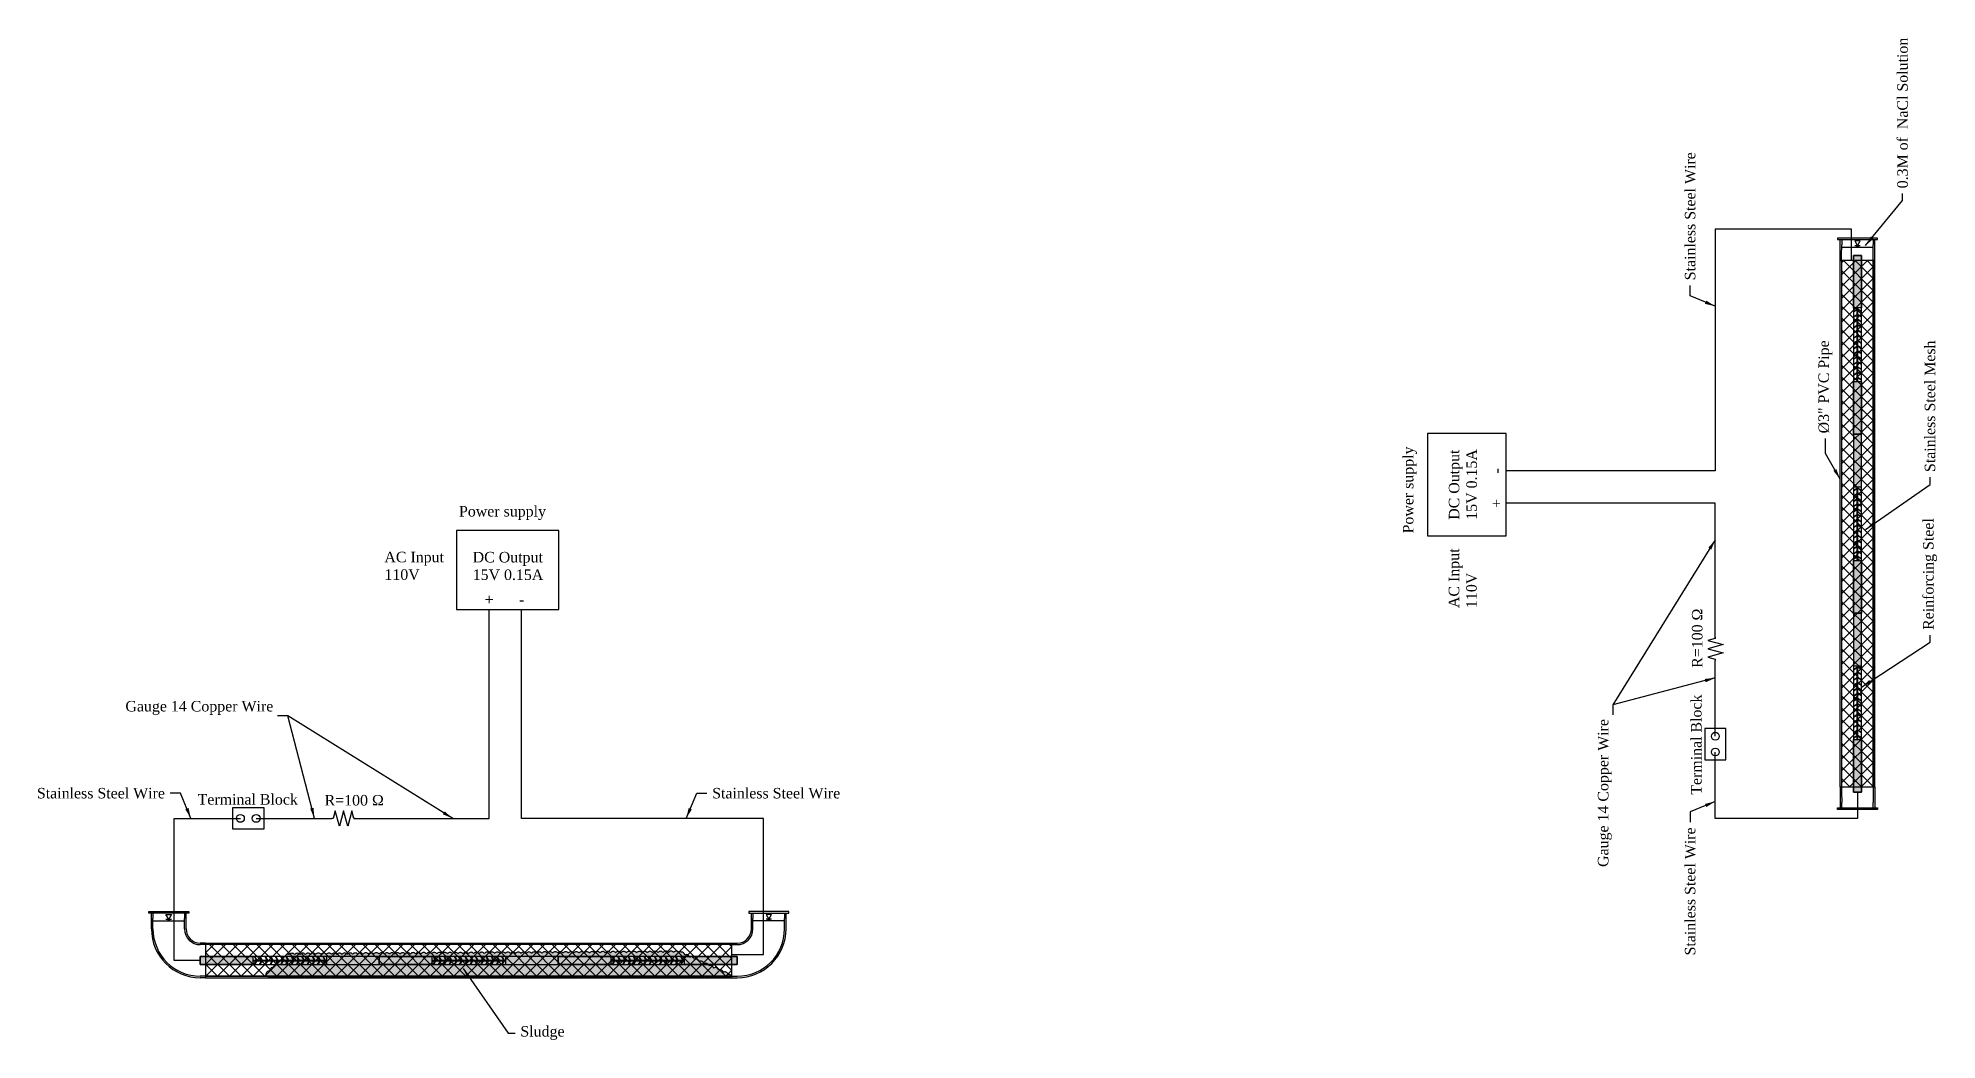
# Model space of a CAD drawing. Header units: metres. Extents: x -35 to 1129, y -141 to 51.
# Drawn here: x 948.3 to 1128.7, y -44.2 to 51 of the extents above; entities that cross this region are included whole.
import ezdxf

# ---------------------------------------------------------------- set-up
doc = ezdxf.new("R2010")
doc.units = ezdxf.units.M
for name, color, linetype in [('L01', 1, 'Continuous'), ('L02', 2, 'Continuous'), ('L03', 3, 'Continuous'), ('L04', 4, 'Continuous'), ('L05', 5, 'Continuous'), ('L252', 252, 'Continuous')]:
    doc.layers.add(name, color=color, linetype=linetype)
doc.styles.add('TNR', font='times.ttf')
doc.linetypes.add('ZIGZAG', pattern='A,0.00254,-5.08,[131,ltypeshp.shx,S=5.08,R=0,X=-5.08,Y=0],-10.16,[131,ltypeshp.shx,S=5.08,R=180,X=5.08,Y=0],-5.08', length=20.32254)
doc.dimstyles.new('Annnotation_01', dxfattribs={"dimtxt": 1, "dimasz": 1, "dimexe": 0.25, "dimexo": 0.25, "dimgap": 0.5, "dimtad": 0, "dimtih": 1, "dimtoh": 1, "dimdec": 4, "dimzin": 0, "dimdsep": 46, "dimtxsty": 'TNR', "dimcen": 0.25, "dimadec": 0, "dimazin": 0, "dimtfac": 1, "dimtdec": 4, "dimtofl": 0, "dimtmove": 0, "dimatfit": 3, "dimfxl": 1, "dimtolj": 1, "dimtzin": 0, "dimarcsym": 0})
doc.dimstyles.new('Annnotation_02', dxfattribs={"dimtxt": 0.25, "dimasz": 0.25, "dimexe": 0.0625, "dimexo": 0.0625, "dimgap": 0.125, "dimtad": 0, "dimtih": 1, "dimtoh": 1, "dimdec": 4, "dimzin": 0, "dimdsep": 46, "dimtxsty": 'TNR', "dimcen": 0.0625, "dimclrd": 1, "dimclre": 1, "dimclrt": 3, "dimazin": 0, "dimtfac": 1, "dimtdec": 4, "dimtofl": 0, "dimtmove": 0, "dimatfit": 3, "dimfxl": 1, "dimtfillclr": 1, "dimtolj": 1, "dimtzin": 0, "dimarcsym": 0})

msp = doc.modelspace()

# ---------------------------------------------------------------- texts
at = {"color": 3, "char_height": 1, "rotation": 90, "style": 'TNR'}
for s, insert, attachment_point in [('0.3M of  NaCl Solution', (1125.43502, 36.68806), 4), ('Stainless Steel Wire', (1105.25397, 27.94835), 4), ('%%C3" PVC Pipe', (1118.09987, 13.39959), 4), ('Stainless Steel Mesh', (1128.03502, 9.72615), 4), ('Reinforcing Steel', (1128.03502, -5.27385), 4), ('Gauge 14 Copper Wire', (1097.14434, -27.79606), 4), ('Stainless Steel Wire', (1105.25397, -24.04098), 6)]:
    msp.add_mtext(s, dxfattribs=dict(at, insert=insert, attachment_point=attachment_point))
at = {"color": 3, "char_height": 1, "style": 'TNR'}
for s, insert, attachment_point in [('Gauge 14 Copper Wire', (956.59296, -12.68818), 4), ('Stainless Steel Wire', (960.34804, -20.79781), 6), ('Stainless Steel Wire', (1012.33736, -20.79781), 4), ('Sludge', (994.11517, -43.57886), 4)]:
    msp.add_mtext(s, dxfattribs=dict(at, insert=insert, attachment_point=attachment_point))
at = {"layer": 'L03', "char_height": 1, "rotation": 90, "style": 'TNR'}
for s, width, insert, attachment_point in [('Power supply', 9.6176402, (1077.95519, 3.8944), 1), ('DC Output\\P15V 0.15A', 6.8035153, (1082.31704, 5.19171), 1), ('-', 0.4381922, (1086.84389, 9.83868), 5), ('+', 0.4381922, (1086.84389, 6.76162), 5), ('AC Input\\P110V', 6.5576949, (1082.30548, -3.19532), 1), ('R=100 Ω', 8.2879338, (1105.41474, -8.87682), 1), ('Terminal Block', 9.952912, (1105.33042, -20.93791), 1)]:
    msp.add_mtext_dynamic_manual_height_columns(s, width=width, gutter_width=1, heights=[0], dxfattribs=dict(at, insert=insert, attachment_point=attachment_point))
at = {"layer": 'L03', "char_height": 1, "style": 'TNR'}
for s, width, insert, attachment_point in [('Power supply', 9.6176402, (988.28342, 6.50097), 1), ('AC Input\\P110V', 6.5576949, (981.1937, 2.15069), 1), ('DC Output\\P15V 0.15A', 6.8035153, (989.58073, 2.13913), 1), ('+', 0.4381922, (991.15064, -2.38772), 5), ('-', 0.4381922, (994.22769, -2.38772), 5), ('Terminal Block', 9.952912, (963.45111, -20.87425), 1), ('R=100 Ω', 8.2879338, (975.51219, -20.95858), 1)]:
    msp.add_mtext_dynamic_manual_height_columns(s, width=width, gutter_width=1, heights=[0], dxfattribs=dict(at, insert=insert, attachment_point=attachment_point))

# ---------------------------------------------------------------- hatches: boundary and pattern name
at = {"layer": 'L01'}
h = msp.add_hatch(dxfattribs=at)
h.set_pattern_fill('ANSI37', color=256, scale=0.25, angle=180)
h.set_pattern_definition([(225, (1082.7891, -15.1103), (0.561266, -0.561266), []), (315, (1082.7891, -15.1103), (0.561266, 0.561266), [])])
h.paths.add_polyline_path([(1122.63825, 29.81792), (1119.63825, 29.81792), (1119.63825, -20.18208), (1122.63825, -20.18208)])
h = msp.add_hatch(dxfattribs=at)
h.set_pattern_fill('ANSI37', color=256, scale=0.25, angle=90)
h.set_pattern_definition([(135, (969.2787, 1.6671), (-0.561266, -0.561266), []), (225, (969.2787, 1.6671), (0.561266, -0.561266), [])])
h.paths.add_polyline_path([(1014.20694, -38.18208), (1014.20694, -35.18208), (964.20694, -35.18208), (964.20694, -38.18208)])
at = {"layer": 'L05'}
h = msp.add_hatch(color=251, dxfattribs=at)
h.dxf.hatch_style = 1
h.paths.add_polyline_path([(1121.51325, 30.31792), (1120.76325, 30.31792), (1120.76325, 25.31792), (1121.51325, 25.31792)])
h = msp.add_hatch(color=251, dxfattribs=at)
h.dxf.hatch_style = 1
h.paths.add_polyline_path([(1121.51325, 18.31792), (1120.76325, 18.31792), (1120.76325, 13.31792), (1121.51325, 13.31792)])
h = msp.add_hatch(color=251, dxfattribs=at)
h.dxf.hatch_style = 1
h.paths.add_polyline_path([(1121.51325, 13.31792), (1120.76325, 13.31792), (1120.76325, 8.31792), (1121.51325, 8.31792)])
h = msp.add_hatch(color=251, dxfattribs=at)
h.dxf.hatch_style = 1
h.paths.add_polyline_path([(1121.51325, 1.31792), (1120.76325, 1.31792), (1120.76325, -3.68208), (1121.51325, -3.68208)])
h = msp.add_hatch(color=251, dxfattribs=at)
h.dxf.hatch_style = 1
h.paths.add_polyline_path([(1121.51325, -3.68208), (1120.76325, -3.68208), (1120.76325, -8.68208), (1121.51325, -8.68208)])
h = msp.add_hatch(color=251, dxfattribs=at)
h.dxf.hatch_style = 1
h.paths.add_polyline_path([(1121.51325, -15.68208), (1120.76325, -15.68208), (1120.76325, -20.68208), (1121.51325, -20.68208)])
h = msp.add_hatch(color=251, dxfattribs=at)
h.dxf.hatch_style = 1
h.paths.add_polyline_path([(968.70694, -37.05708), (968.70694, -36.30708), (963.70694, -36.30708), (963.70694, -37.05708)])
h = msp.add_hatch(color=251, dxfattribs=at)
h.dxf.hatch_style = 1
h.paths.add_polyline_path([(980.70694, -37.05708), (980.70694, -36.30708), (975.70694, -36.30708), (975.70694, -37.05708)])
h = msp.add_hatch(color=251, dxfattribs=at)
h.dxf.hatch_style = 1
h.paths.add_polyline_path([(985.70694, -37.05708), (985.70694, -36.30708), (980.70694, -36.30708), (980.70694, -37.05708)])
h = msp.add_hatch(color=251, dxfattribs=at)
h.dxf.hatch_style = 1
h.paths.add_polyline_path([(997.70694, -37.05708), (997.70694, -36.30708), (992.70694, -36.30708), (992.70694, -37.05708)])
h = msp.add_hatch(color=251, dxfattribs=at)
h.dxf.hatch_style = 1
h.paths.add_polyline_path([(1002.70694, -37.05708), (1002.70694, -36.30708), (997.70694, -36.30708), (997.70694, -37.05708)])
h = msp.add_hatch(color=251, dxfattribs=at)
h.dxf.hatch_style = 1
h.paths.add_polyline_path([(1014.70694, -37.05708), (1014.70694, -36.30708), (1009.70694, -36.30708), (1009.70694, -37.05708)])
at = {"layer": 'L252', "transparency": 33554526}
h = msp.add_hatch(color=256, dxfattribs=at)
h.dxf.hatch_style = 1
h.paths.add_polyline_path([(1010.64884, -36.58877, 0.52056705), (1010.1925, -36.38443, 0.52056705), (1009.73616, -36.18008, 0.52056705), (1009.17588, -35.92919, 0.52056705), (1008.67588, -35.93194, 0.52056705), (1008.17589, -35.93469, 0.52056705), (1007.6759, -35.93745, 0.52056705), (1007.17591, -35.9402, 0.52056705), (1006.67591, -35.94295, 0.52056705), (1006.17592, -35.9457, 0.52056705), (1005.67593, -35.94846, 0.52056705), (1005.17594, -35.95121, 0.52056705), (1004.67594, -35.95396, 0.52056705), (1004.17595, -35.95672, 0.52056705), (1003.67596, -35.95947, 0.52056705), (1003.17597, -35.96222, 0.52056705), (1002.67597, -35.96498, 0.52056705), (1002.17598, -35.96773, 0.52056705), (1001.67599, -35.97048, 0.52056705), (1001.176, -35.97323, 0.52056705), (1000.67601, -35.97599, 0.52056705), (1000.17601, -35.97874, 0.52056705), (999.67602, -35.98149, 0.52056705), (999.17603, -35.98425, 0.52056705), (998.67604, -35.987, 0.52056705), (998.17604, -35.98975, 0.52056705), (997.67605, -35.9925, 0.52056705), (997.17606, -35.99526, 0.52056705), (996.67607, -35.99801, 0.52056705), (996.17607, -36.00076, 0.52056705), (995.67608, -36.00352, 0.52056705), (995.17609, -36.00627, 0.52056705), (994.6761, -36.00902, 0.52056705), (994.1761, -36.01178, 0.52056705), (993.67611, -36.01453, 0.52056705), (993.17612, -36.01728, 0.52056705), (992.67613, -36.02003, 0.52056705), (992.17613, -36.02279, 0.52056705), (991.67614, -36.02554, 0.52056705), (991.17615, -36.02829, 0.52056705), (990.67616, -36.03105, 0.52056705), (990.17616, -36.0338, 0.52056705), (989.67617, -36.03655, 0.52056705), (989.17618, -36.03931, 0.52056705), (988.67619, -36.04206, 0.52056705), (988.17619, -36.04481, 0.52056705), (987.6762, -36.04756, 0.52056705), (987.17621, -36.05032, 0.52056705), (986.67622, -36.05307, 0.52056705), (986.17622, -36.05582, 0.52056705), (985.67623, -36.05858, 0.52056705), (985.17624, -36.06133, 0.52056705), (984.67625, -36.06408, 0.52056705), (984.17626, -36.06684, 0.52056705), (983.67626, -36.06959, 0.52056705), (983.17627, -36.07234, 0.52056705), (982.67628, -36.07509, 0.52056705), (982.17629, -36.07785, 0.52056705), (981.67629, -36.0806, 0.52056705), (981.1763, -36.08335, 0.52056705), (980.67631, -36.08611, 0.52056705), (980.17632, -36.08886, 0.52056705), (979.67632, -36.09161, 0.52056705), (979.17633, -36.09436, 0.52056705), (978.67634, -36.09712, 0.52056705), (978.17635, -36.09987, 0.52056705), (977.67635, -36.10262, 0.52056705), (977.17636, -36.10538, 0.52056705), (976.67637, -36.10813, 0.52056705), (976.17638, -36.11088, 0.52056705), (975.67638, -36.11364, 0.52056705), (975.17639, -36.11639, 0.52056705), (974.6764, -36.11914, 0.52056705), (974.17641, -36.12189, 0.52056705), (973.67641, -36.12465, 0.52056705), (973.17642, -36.1274, 0.52056705), (972.67643, -36.13015, 0.52056705), (972.17644, -36.13291, 0.52056705), (971.75376, -36.32796, 0.52056705), (971.39103, -36.67209, 0.52056705), (971.0283, -37.01622, 0.52056705), (970.66557, -37.36035, 0.52056705), (970.30284, -37.70448, 0.52056705), (969.9401, -38.04861, 0.52056705), (970.10549, -38.18208, 0.52056705), (970.60549, -38.18208, 0.52056705), (971.10549, -38.18208, 0.52056705), (971.60549, -38.18208, 0.52056705), (972.10549, -38.18208, 0.52056705), (972.60549, -38.18208, 0.52056705), (973.10549, -38.18208, 0.52056705), (973.60549, -38.18208, 0.52056705), (974.10549, -38.18208, 0.52056705), (974.60549, -38.18208, 0.52056705), (975.10549, -38.18208, 0.52056705), (975.60549, -38.18208, 0.52056705), (976.10549, -38.18208, 0.52056705), (976.60549, -38.18208, 0.52056705), (977.10549, -38.18208, 0.52056705), (977.60549, -38.18208, 0.52056705), (978.10549, -38.18208, 0.52056705), (978.60549, -38.18208, 0.52056705), (979.10549, -38.18208, 0.52056705), (979.60549, -38.18208, 0.52056705), (980.10549, -38.18208, 0.52056705), (980.60549, -38.18208, 0.52056705), (981.10549, -38.18208, 0.52056705), (981.60549, -38.18208, 0.52056705), (982.10549, -38.18208, 0.52056705), (982.60549, -38.18208, 0.52056705), (983.10549, -38.18208, 0.52056705), (983.60549, -38.18208, 0.52056705), (984.10549, -38.18208, 0.52056705), (984.60549, -38.18208, 0.52056705), (985.10549, -38.18208, 0.52056705), (985.60549, -38.18208, 0.52056705), (986.10549, -38.18208, 0.52056705), (986.60549, -38.18208, 0.52056705), (987.10549, -38.18208, 0.52056705), (987.60549, -38.18208, 0.52056705), (988.10549, -38.18208, 0.52056705), (988.60549, -38.18208, 0.52056705), (989.10549, -38.18208, 0.52056705), (989.60549, -38.18208, 0.52056705), (990.10549, -38.18208, 0.52056705), (990.60549, -38.18208, 0.52056705), (991.10549, -38.18208, 0.52056705), (991.60549, -38.18208, 0.52056705), (992.10549, -38.18208, 0.52056705), (992.60549, -38.18208, 0.52056705), (993.10549, -38.18208, 0.52056705), (993.60549, -38.18208, 0.52056705), (994.10549, -38.18208, 0.52056705), (994.60549, -38.18208, 0.52056705), (995.10549, -38.18208, 0.52056705), (995.60549, -38.18208, 0.52056705), (996.10549, -38.18208, 0.52056705), (996.60549, -38.18208, 0.52056705), (997.10549, -38.18208, 0.52056705), (997.60549, -38.18208, 0.52056705), (998.10549, -38.18208, 0.52056705), (998.60549, -38.18208, 0.52056705), (999.10549, -38.18208, 0.52056705), (999.60549, -38.18208, 0.52056705), (1000.10549, -38.18208, 0.52056705), (1000.60549, -38.18208, 0.52056705), (1001.10549, -38.18208, 0.52056705), (1001.60549, -38.18208, 0.52056705), (1002.10549, -38.18208, 0.52056705), (1002.60549, -38.18208, 0.52056705), (1003.10549, -38.18208, 0.52056705), (1003.60549, -38.18208, 0.52056705), (1004.10549, -38.18208, 0.52056705), (1004.60549, -38.18208, 0.52056705), (1005.10549, -38.18208, 0.52056705), (1005.60549, -38.18208, 0.52056705), (1006.10549, -38.18208, 0.52056705), (1006.60549, -38.18208, 0.52056705), (1007.10549, -38.18208, 0.52056705), (1007.60549, -38.18208, 0.52056705), (1008.10549, -38.18208, 0.52056705), (1008.60549, -38.18208, 0.52056705), (1009.10549, -38.18208, 0.52056705), (1009.60549, -38.18208, 0.52056705), (1010.10549, -38.18208, 0.52056705), (1010.60549, -38.18208, 0.52056705), (1011.10549, -38.18208, 0.52056705), (1011.60549, -38.18208, 0.52056705), (1012.10549, -38.18208, 0.52056705), (1012.60549, -38.18208, 0.52056705), (1013.10549, -38.18208, 0.52056705), (1013.60549, -38.18208, 0.52056705), (1014.10549, -38.18208, 0.52056705), (1013.84319, -38.0192, 0.52056705), (1013.38685, -37.81485, 0.52056705), (1012.93052, -37.6105, 0.52056705), (1012.47418, -37.40616, 0.52056705), (1012.01784, -37.20181, 0.52056705), (1011.56151, -36.99747, 0.52056705), (1011.10517, -36.79312, 0.52056705)])

# ---------------------------------------------------------------- linework, layer by layer
at = {"layer": 'L01'}
for p, q in [((1121.11325, 18.31792), (1121.11325, 25.31792)), ((1121.16325, 18.31792), (1121.16325, 25.31792)), ((1120.76325, 24.99292), (1121.11325, 25.19499)), ((1120.76325, 24.94292), (1121.11325, 25.14499)), ((1120.76325, 24.49292), (1121.11325, 24.69499)), ((1120.76325, 24.44292), (1121.11325, 24.64499)), ((1120.76325, 23.99292), (1121.11325, 24.19499)), ((1120.76325, 23.94292), (1121.11325, 24.14499)), ((1120.76325, 23.49292), (1121.11325, 23.69499)), ((1120.76325, 23.44292), (1121.11325, 23.64499)), ((1121.51325, 25.00542), (1121.16325, 25.20749)), ((1121.51325, 24.95542), (1121.16325, 25.15749)), ((1121.51325, 24.50542), (1121.16325, 24.70749)), ((1121.51325, 24.45542), (1121.16325, 24.65749)), ((1121.51325, 24.00542), (1121.16325, 24.20749)), ((1121.51325, 23.95542), (1121.16325, 24.15749)), ((1121.51325, 23.50542), (1121.16325, 23.70749)), ((1121.51325, 23.45542), (1121.16325, 23.65749)), ((1120.76325, 22.99292), (1121.11325, 23.19499)), ((1120.76325, 22.94292), (1121.11325, 23.14499)), ((1120.76325, 22.49292), (1121.11325, 22.69499)), ((1120.76325, 22.44292), (1121.11325, 22.64499)), ((1120.76325, 21.99292), (1121.11325, 22.19499)), ((1120.76325, 21.94292), (1121.11325, 22.14499)), ((1120.76325, 21.49292), (1121.11325, 21.69499)), ((1121.51325, 23.00542), (1121.16325, 23.20749)), ((1121.51325, 22.95542), (1121.16325, 23.15749)), ((1121.51325, 22.50542), (1121.16325, 22.70749)), ((1121.51325, 22.45542), (1121.16325, 22.65749)), ((1121.51325, 22.00542), (1121.16325, 22.20749)), ((1121.51325, 21.95542), (1121.16325, 22.15749)), ((1121.51325, 21.50542), (1121.16325, 21.70749)), ((1121.51325, 21.45542), (1121.16325, 21.65749)), ((1120.76325, 21.44292), (1121.11325, 21.64499)), ((1120.76325, 20.99292), (1121.11325, 21.19499)), ((1120.76325, 20.94292), (1121.11325, 21.14499)), ((1120.76325, 20.49292), (1121.11325, 20.69499)), ((1120.76325, 20.44292), (1121.11325, 20.64499)), ((1120.76325, 19.99292), (1121.11325, 20.19499)), ((1120.76325, 19.94292), (1121.11325, 20.14499)), ((1121.51325, 21.00542), (1121.16325, 21.20749)), ((1121.51325, 20.95542), (1121.16325, 21.15749)), ((1121.51325, 20.50542), (1121.16325, 20.70749)), ((1121.51325, 20.45542), (1121.16325, 20.65749)), ((1121.51325, 20.00542), (1121.16325, 20.20749)), ((1121.51325, 19.95542), (1121.16325, 20.15749)), ((1120.76325, 19.49292), (1121.11325, 19.69499)), ((1120.76325, 19.44292), (1121.11325, 19.64499)), ((1120.76325, 18.99292), (1121.11325, 19.19499)), ((1120.76325, 18.94292), (1121.11325, 19.14499)), ((1120.76325, 18.49292), (1121.11325, 18.69499)), ((1120.76325, 18.44292), (1121.11325, 18.64499)), ((1121.51325, 19.50542), (1121.16325, 19.70749)), ((1121.51325, 19.45542), (1121.16325, 19.65749)), ((1121.51325, 19.00542), (1121.16325, 19.20749)), ((1121.51325, 18.95542), (1121.16325, 19.15749)), ((1121.51325, 18.50542), (1121.16325, 18.70749)), ((1121.51325, 18.45542), (1121.16325, 18.65749)), ((1107.63825, 9.83868), (1087.78139, 9.83868)), ((1120.76325, 7.99292), (1121.11325, 8.19499)), ((1120.76325, 7.94292), (1121.11325, 8.14499)), ((1120.76325, 7.49292), (1121.11325, 7.69499)), ((1120.76325, 7.44292), (1121.11325, 7.64499)), ((1121.11325, 1.31792), (1121.11325, 8.31792)), ((1121.16325, 1.31792), (1121.16325, 8.31792)), ((1121.51325, 8.00542), (1121.16325, 8.20749)), ((1121.51325, 7.95542), (1121.16325, 8.15749)), ((1121.51325, 7.50542), (1121.16325, 7.70749)), ((1121.51325, 7.45542), (1121.16325, 7.65749)), ((1107.63825, 6.76162), (1087.78139, 6.76162)), ((1107.63825, -6.08181), (1107.63825, 6.76162)), ((1120.76325, 6.99292), (1121.11325, 7.19499)), ((1120.76325, 6.94292), (1121.11325, 7.14499)), ((1120.76325, 6.49292), (1121.11325, 6.69499)), ((1120.76325, 6.44292), (1121.11325, 6.64499)), ((1120.76325, 5.99292), (1121.11325, 6.19499)), ((1120.76325, 5.94292), (1121.11325, 6.14499)), ((1120.76325, 5.49292), (1121.11325, 5.69499)), ((1120.76325, 5.44292), (1121.11325, 5.64499)), ((1121.51325, 7.00542), (1121.16325, 7.20749)), ((1121.51325, 6.95542), (1121.16325, 7.15749)), ((1121.51325, 6.50542), (1121.16325, 6.70749)), ((1121.51325, 6.45542), (1121.16325, 6.65749)), ((1121.51325, 6.00542), (1121.16325, 6.20749)), ((1121.51325, 5.95542), (1121.16325, 6.15749)), ((1121.51325, 5.50542), (1121.16325, 5.70749)), ((1121.51325, 5.45542), (1121.16325, 5.65749)), ((1120.76325, 4.99292), (1121.11325, 5.19499)), ((1120.76325, 4.94292), (1121.11325, 5.14499)), ((1120.76325, 4.49292), (1121.11325, 4.69499)), ((1120.76325, 4.44292), (1121.11325, 4.64499)), ((1120.76325, 3.99292), (1121.11325, 4.19499)), ((1120.76325, 3.94292), (1121.11325, 4.14499)), ((1120.76325, 3.49292), (1121.11325, 3.69499)), ((1120.76325, 3.44292), (1121.11325, 3.64499)), ((1121.51325, 5.00542), (1121.16325, 5.20749)), ((1121.51325, 4.95542), (1121.16325, 5.15749)), ((1121.51325, 4.50542), (1121.16325, 4.70749)), ((1121.51325, 4.45542), (1121.16325, 4.65749)), ((1121.51325, 4.00542), (1121.16325, 4.20749)), ((1121.51325, 3.95542), (1121.16325, 4.15749)), ((1121.51325, 3.50542), (1121.16325, 3.70749)), ((1121.51325, 3.45542), (1121.16325, 3.65749)), ((1120.76325, 2.99292), (1121.11325, 3.19499)), ((1120.76325, 2.94292), (1121.11325, 3.14499)), ((1120.76325, 2.49292), (1121.11325, 2.69499)), ((1120.76325, 2.44292), (1121.11325, 2.64499)), ((1120.76325, 1.99292), (1121.11325, 2.19499)), ((1120.76325, 1.94292), (1121.11325, 2.14499)), ((1121.51325, 3.00542), (1121.16325, 3.20749)), ((1121.51325, 2.95542), (1121.16325, 3.15749)), ((1121.51325, 2.50542), (1121.16325, 2.70749)), ((1121.51325, 2.45542), (1121.16325, 2.65749)), ((1121.51325, 2.00542), (1121.16325, 2.20749)), ((1121.51325, 1.95542), (1121.16325, 2.15749)), ((1120.76325, 1.49292), (1121.11325, 1.69499)), ((1120.76325, 1.44292), (1121.11325, 1.64499)), ((1121.51325, 1.50542), (1121.16325, 1.70749)), ((1121.51325, 1.45542), (1121.16325, 1.65749)), ((991.15064, -23.18208), (991.15064, -3.32522)), ((994.22769, -23.18208), (994.22769, -3.32522)), ((1107.63825, -15.37717), (1107.63825, -8.17535)), ((1120.76325, -9.00708), (1121.11325, -8.80501)), ((1120.76325, -9.05708), (1121.11325, -8.85501)), ((1121.11325, -15.68208), (1121.11325, -8.68208)), ((1121.16325, -15.68208), (1121.16325, -8.68208)), ((1121.51325, -8.99458), (1121.16325, -8.79251)), ((1121.51325, -9.04458), (1121.16325, -8.84251)), ((1120.76325, -9.50708), (1121.11325, -9.30501)), ((1120.76325, -9.55708), (1121.11325, -9.35501)), ((1120.76325, -10.00708), (1121.11325, -9.80501)), ((1120.76325, -10.05708), (1121.11325, -9.85501)), ((1120.76325, -10.50708), (1121.11325, -10.30501)), ((1120.76325, -10.55708), (1121.11325, -10.35501)), ((1120.76325, -11.00708), (1121.11325, -10.80501)), ((1121.51325, -9.49458), (1121.16325, -9.29251)), ((1121.51325, -9.54458), (1121.16325, -9.34251)), ((1121.51325, -9.99458), (1121.16325, -9.79251)), ((1121.51325, -10.04458), (1121.16325, -9.84251)), ((1121.51325, -10.49458), (1121.16325, -10.29251)), ((1121.51325, -10.54458), (1121.16325, -10.34251)), ((1121.51325, -10.99458), (1121.16325, -10.79251)), ((1120.76325, -11.05708), (1121.11325, -10.85501)), ((1120.76325, -11.50708), (1121.11325, -11.30501)), ((1120.76325, -11.55708), (1121.11325, -11.35501)), ((1120.76325, -12.00708), (1121.11325, -11.80501)), ((1120.76325, -12.05708), (1121.11325, -11.85501)), ((1120.76325, -12.50708), (1121.11325, -12.30501)), ((1120.76325, -12.55708), (1121.11325, -12.35501)), ((1121.51325, -11.04458), (1121.16325, -10.84251)), ((1121.51325, -11.49458), (1121.16325, -11.29251)), ((1121.51325, -11.54458), (1121.16325, -11.34251)), ((1121.51325, -11.99458), (1121.16325, -11.79251)), ((1121.51325, -12.04458), (1121.16325, -11.84251)), ((1121.51325, -12.49458), (1121.16325, -12.29251)), ((1121.51325, -12.54458), (1121.16325, -12.34251)), ((1120.76325, -13.00708), (1121.11325, -12.80501)), ((1120.76325, -13.05708), (1121.11325, -12.85501)), ((1120.76325, -13.50708), (1121.11325, -13.30501)), ((1120.76325, -13.55708), (1121.11325, -13.35501)), ((1120.76325, -14.00708), (1121.11325, -13.80501)), ((1120.76325, -14.05708), (1121.11325, -13.85501)), ((1120.76325, -14.50708), (1121.11325, -14.30501)), ((1120.76325, -14.55708), (1121.11325, -14.35501)), ((1121.51325, -12.99458), (1121.16325, -12.79251)), ((1121.51325, -13.04458), (1121.16325, -12.84251)), ((1121.51325, -13.49458), (1121.16325, -13.29251)), ((1121.51325, -13.54458), (1121.16325, -13.34251)), ((1121.51325, -13.99458), (1121.16325, -13.79251)), ((1121.51325, -14.04458), (1121.16325, -13.84251)), ((1121.51325, -14.49458), (1121.16325, -14.29251)), ((1121.51325, -14.54458), (1121.16325, -14.34251)), ((1120.76325, -15.00708), (1121.11325, -14.80501)), ((1120.76325, -15.05708), (1121.11325, -14.85501)), ((1120.76325, -15.50708), (1121.11325, -15.30501)), ((1120.76325, -15.55708), (1121.11325, -15.35501)), ((1121.51325, -14.99458), (1121.16325, -14.79251)), ((1121.51325, -15.04458), (1121.16325, -14.84251)), ((1121.51325, -15.49458), (1121.16325, -15.29251)), ((1121.51325, -15.54458), (1121.16325, -15.34251)), ((1107.63825, -23.18208), (1107.63825, -16.87717)), ((1121.13825, -20.68208), (1121.13825, -23.18208)), ((961.20694, -36.68208), (961.20694, -23.18208)), ((961.20694, -23.18208), (967.51185, -23.18208)), ((969.01185, -23.18208), (976.21367, -23.18208)), ((978.3072, -23.18208), (991.15064, -23.18208)), ((1121.13825, -23.18208), (1107.63825, -23.18208)), ((963.70694, -36.68208), (961.20694, -36.68208)), ((968.70694, -36.65708), (975.70694, -36.65708)), ((968.70694, -36.70708), (975.70694, -36.70708)), ((968.83194, -36.30708), (969.03401, -36.65708)), ((968.84444, -37.05708), (969.04651, -36.70708)), ((968.88194, -36.30708), (969.08401, -36.65708)), ((968.89444, -37.05708), (969.09651, -36.70708)), ((969.33194, -36.30708), (969.53401, -36.65708)), ((969.34444, -37.05708), (969.54651, -36.70708)), ((969.38194, -36.30708), (969.58401, -36.65708)), ((969.39444, -37.05708), (969.59651, -36.70708)), ((969.83194, -36.30708), (970.03401, -36.65708)), ((969.84444, -37.05708), (970.04651, -36.70708)), ((969.88194, -36.30708), (970.08401, -36.65708)), ((969.89444, -37.05708), (970.09651, -36.70708)), ((970.33194, -36.30708), (970.53401, -36.65708)), ((970.34444, -37.05708), (970.54651, -36.70708)), ((970.38194, -36.30708), (970.58401, -36.65708)), ((970.39444, -37.05708), (970.59651, -36.70708)), ((970.83194, -36.30708), (971.03401, -36.65708)), ((970.84444, -37.05708), (971.04651, -36.70708)), ((970.88194, -36.30708), (971.08401, -36.65708)), ((970.89444, -37.05708), (971.09651, -36.70708)), ((971.33194, -36.30708), (971.53401, -36.65708)), ((971.34444, -37.05708), (971.54651, -36.70708)), ((971.38194, -36.30708), (971.58401, -36.65708)), ((971.39444, -37.05708), (971.59651, -36.70708)), ((971.83194, -36.30708), (972.03401, -36.65708)), ((971.84444, -37.05708), (972.04651, -36.70708)), ((971.88194, -36.30708), (972.08401, -36.65708)), ((971.89444, -37.05708), (972.09651, -36.70708)), ((972.33194, -36.30708), (972.53401, -36.65708)), ((972.34444, -37.05708), (972.54651, -36.70708)), ((972.38194, -36.30708), (972.58401, -36.65708)), ((972.39444, -37.05708), (972.59651, -36.70708)), ((972.83194, -36.30708), (973.03401, -36.65708)), ((972.84444, -37.05708), (973.04651, -36.70708)), ((972.88194, -36.30708), (973.08401, -36.65708)), ((972.89444, -37.05708), (973.09651, -36.70708)), ((973.33194, -36.30708), (973.53401, -36.65708)), ((973.34444, -37.05708), (973.54651, -36.70708)), ((973.38194, -36.30708), (973.58401, -36.65708)), ((973.39444, -37.05708), (973.59651, -36.70708)), ((973.83194, -36.30708), (974.03401, -36.65708)), ((973.84444, -37.05708), (974.04651, -36.70708)), ((973.88194, -36.30708), (974.08401, -36.65708)), ((973.89444, -37.05708), (974.09651, -36.70708)), ((974.33194, -36.30708), (974.53401, -36.65708)), ((974.34444, -37.05708), (974.54651, -36.70708)), ((974.38194, -36.30708), (974.58401, -36.65708)), ((974.39444, -37.05708), (974.59651, -36.70708)), ((974.83194, -36.30708), (975.03401, -36.65708)), ((974.84444, -37.05708), (975.04651, -36.70708)), ((974.88194, -36.30708), (975.08401, -36.65708)), ((974.89444, -37.05708), (975.09651, -36.70708)), ((975.33194, -36.30708), (975.53401, -36.65708)), ((975.34444, -37.05708), (975.54651, -36.70708)), ((975.38194, -36.30708), (975.58401, -36.65708)), ((975.39444, -37.05708), (975.59651, -36.70708)), ((985.70694, -36.65708), (992.70694, -36.65708)), ((985.70694, -36.70708), (992.70694, -36.70708)), ((985.83194, -36.30708), (986.03401, -36.65708)), ((985.84444, -37.05708), (986.04651, -36.70708)), ((985.88194, -36.30708), (986.08401, -36.65708)), ((985.89444, -37.05708), (986.09651, -36.70708)), ((986.33194, -36.30708), (986.53401, -36.65708)), ((986.34444, -37.05708), (986.54651, -36.70708)), ((986.38194, -36.30708), (986.58401, -36.65708)), ((986.39444, -37.05708), (986.59651, -36.70708)), ((986.83194, -36.30708), (987.03401, -36.65708)), ((986.84444, -37.05708), (987.04651, -36.70708)), ((986.88194, -36.30708), (987.08401, -36.65708)), ((986.89444, -37.05708), (987.09651, -36.70708)), ((987.33194, -36.30708), (987.53401, -36.65708)), ((987.34444, -37.05708), (987.54651, -36.70708)), ((987.38194, -36.30708), (987.58401, -36.65708)), ((987.39444, -37.05708), (987.59651, -36.70708)), ((987.83194, -36.30708), (988.03401, -36.65708)), ((987.84444, -37.05708), (988.04651, -36.70708)), ((987.88194, -36.30708), (988.08401, -36.65708)), ((987.89444, -37.05708), (988.09651, -36.70708)), ((988.33194, -36.30708), (988.53401, -36.65708)), ((988.34444, -37.05708), (988.54651, -36.70708)), ((988.38194, -36.30708), (988.58401, -36.65708)), ((988.39444, -37.05708), (988.59651, -36.70708)), ((988.83194, -36.30708), (989.03401, -36.65708)), ((988.84444, -37.05708), (989.04651, -36.70708)), ((988.88194, -36.30708), (989.08401, -36.65708)), ((988.89444, -37.05708), (989.09651, -36.70708)), ((989.33194, -36.30708), (989.53401, -36.65708)), ((989.34444, -37.05708), (989.54651, -36.70708)), ((989.38194, -36.30708), (989.58401, -36.65708)), ((989.39444, -37.05708), (989.59651, -36.70708)), ((989.83194, -36.30708), (990.03401, -36.65708)), ((989.84444, -37.05708), (990.04651, -36.70708)), ((989.88194, -36.30708), (990.08401, -36.65708)), ((989.89444, -37.05708), (990.09651, -36.70708)), ((990.33194, -36.30708), (990.53401, -36.65708)), ((990.34444, -37.05708), (990.54651, -36.70708)), ((990.38194, -36.30708), (990.58401, -36.65708)), ((990.39444, -37.05708), (990.59651, -36.70708)), ((990.83194, -36.30708), (991.03401, -36.65708)), ((990.84444, -37.05708), (991.04651, -36.70708)), ((990.88194, -36.30708), (991.08401, -36.65708)), ((990.89444, -37.05708), (991.09651, -36.70708)), ((991.33194, -36.30708), (991.53401, -36.65708)), ((991.34444, -37.05708), (991.54651, -36.70708)), ((991.38194, -36.30708), (991.58401, -36.65708)), ((991.39444, -37.05708), (991.59651, -36.70708)), ((991.83194, -36.30708), (992.03401, -36.65708)), ((991.84444, -37.05708), (992.04651, -36.70708)), ((991.88194, -36.30708), (992.08401, -36.65708)), ((991.89444, -37.05708), (992.09651, -36.70708)), ((992.33194, -36.30708), (992.53401, -36.65708)), ((992.34444, -37.05708), (992.54651, -36.70708)), ((992.38194, -36.30708), (992.58401, -36.65708)), ((992.39444, -37.05708), (992.59651, -36.70708)), ((1002.70694, -36.65708), (1009.70694, -36.65708)), ((1002.70694, -36.70708), (1009.70694, -36.70708)), ((1002.83194, -36.30708), (1003.03401, -36.65708)), ((1002.84444, -37.05708), (1003.04651, -36.70708)), ((1002.88194, -36.30708), (1003.08401, -36.65708)), ((1002.89444, -37.05708), (1003.09651, -36.70708)), ((1003.33194, -36.30708), (1003.53401, -36.65708)), ((1003.34444, -37.05708), (1003.54651, -36.70708)), ((1003.38194, -36.30708), (1003.58401, -36.65708)), ((1003.39444, -37.05708), (1003.59651, -36.70708)), ((1003.83194, -36.30708), (1004.03401, -36.65708)), ((1003.84444, -37.05708), (1004.04651, -36.70708)), ((1003.88194, -36.30708), (1004.08401, -36.65708)), ((1003.89444, -37.05708), (1004.09651, -36.70708)), ((1004.33194, -36.30708), (1004.53401, -36.65708)), ((1004.34444, -37.05708), (1004.54651, -36.70708)), ((1004.38194, -36.30708), (1004.58401, -36.65708)), ((1004.39444, -37.05708), (1004.59651, -36.70708)), ((1004.83194, -36.30708), (1005.03401, -36.65708)), ((1004.84444, -37.05708), (1005.04651, -36.70708)), ((1004.88194, -36.30708), (1005.08401, -36.65708)), ((1004.89444, -37.05708), (1005.09651, -36.70708)), ((1005.33194, -36.30708), (1005.53401, -36.65708)), ((1005.34444, -37.05708), (1005.54651, -36.70708)), ((1005.38194, -36.30708), (1005.58401, -36.65708)), ((1005.39444, -37.05708), (1005.59651, -36.70708)), ((1005.83194, -36.30708), (1006.03401, -36.65708)), ((1005.84444, -37.05708), (1006.04651, -36.70708)), ((1005.88194, -36.30708), (1006.08401, -36.65708)), ((1005.89444, -37.05708), (1006.09651, -36.70708)), ((1006.33194, -36.30708), (1006.53401, -36.65708)), ((1006.34444, -37.05708), (1006.54651, -36.70708)), ((1006.38194, -36.30708), (1006.58401, -36.65708)), ((1006.39444, -37.05708), (1006.59651, -36.70708)), ((1006.83194, -36.30708), (1007.03401, -36.65708)), ((1006.84444, -37.05708), (1007.04651, -36.70708)), ((1006.88194, -36.30708), (1007.08401, -36.65708)), ((1006.89444, -37.05708), (1007.09651, -36.70708)), ((1007.33194, -36.30708), (1007.53401, -36.65708)), ((1007.34444, -37.05708), (1007.54651, -36.70708)), ((1007.38194, -36.30708), (1007.58401, -36.65708)), ((1007.39444, -37.05708), (1007.59651, -36.70708)), ((1007.83194, -36.30708), (1008.03401, -36.65708)), ((1007.84444, -37.05708), (1008.04651, -36.70708)), ((1007.88194, -36.30708), (1008.08401, -36.65708)), ((1007.89444, -37.05708), (1008.09651, -36.70708)), ((1008.33194, -36.30708), (1008.53401, -36.65708)), ((1008.34444, -37.05708), (1008.54651, -36.70708)), ((1008.38194, -36.30708), (1008.58401, -36.65708)), ((1008.39444, -37.05708), (1008.59651, -36.70708)), ((1008.83194, -36.30708), (1009.03401, -36.65708)), ((1008.84444, -37.05708), (1009.04651, -36.70708)), ((1008.88194, -36.30708), (1009.08401, -36.65708)), ((1008.89444, -37.05708), (1009.09651, -36.70708)), ((1009.33194, -36.30708), (1009.53401, -36.65708)), ((1009.34444, -37.05708), (1009.54651, -36.70708)), ((1009.38194, -36.30708), (1009.58401, -36.65708)), ((1009.39444, -37.05708), (1009.59651, -36.70708))]:
    msp.add_line(p, q, dxfattribs=at)
at = {"layer": 'L01', "flags": 128}
for points in [[(1120.57386, 29.81792), (1120.57386, 32.81792), (1107.63825, 32.81792), (1107.63825, 9.83868)], [(1014.20694, -36.1177), (1017.20694, -36.1177), (1017.20694, -23.18208), (994.22769, -23.18208)]]:
    msp.add_lwpolyline(points, dxfattribs=at)
at = {"layer": 'L01'}
for points in [[(1122.63825, 29.81792), (1119.63825, 29.81792), (1119.63825, -20.18208), (1122.63825, -20.18208)], [(1014.20694, -38.18208), (1014.20694, -35.18208), (964.20694, -35.18208), (964.20694, -38.18208)]]:
    msp.add_lwpolyline(points, close=True, dxfattribs=at)
at = {"layer": 'L02'}
for points in [[(1087.78139, 3.65117), (1087.78139, 13.37367), (1080.28139, 13.37367), (1080.28139, 3.65117)], [(988.04019, -3.32522), (997.76269, -3.32522), (997.76269, 4.17478), (988.04019, 4.17478)]]:
    msp.add_lwpolyline(points, close=True, dxfattribs=at)
at = {"layer": 'L03'}
for p, q in [((1119.49325, 30.31792), (1119.49325, 31.81792)), ((1119.63825, 30.31792), (1119.64426, 31.31792)), ((1122.63825, 30.31792), (1122.63825, 31.31792)), ((1122.78325, 30.31792), (1122.78325, 31.81792)), ((1119.49325, 29.81792), (1119.49325, 30.31792)), ((1119.63825, 29.81792), (1119.63825, 30.31792)), ((1122.63825, 29.81792), (1122.63825, 30.31792)), ((1122.78325, 29.81792), (1122.78325, 30.31792)), ((1119.49325, -20.18208), (1119.49325, -20.68208)), ((1119.49325, -20.18208), (1119.49325, -20.68208)), ((1119.49325, -20.68208), (1119.49325, -22.18208)), ((1119.63825, -20.18208), (1119.63825, -20.68208)), ((1119.63825, -20.18208), (1119.63825, -20.68208)), ((1119.63825, -20.68208), (1119.64426, -21.68208)), ((1122.63825, -20.18208), (1122.63825, -20.68208)), ((1122.63825, -20.18208), (1122.63825, -20.68208)), ((1122.63825, -20.68208), (1122.63825, -21.68208)), ((1122.78325, -20.18208), (1122.78325, -20.68208)), ((1122.78325, -20.18208), (1122.78325, -20.68208)), ((1122.78325, -20.68208), (1122.78325, -22.18208)), ((959.06194, -33.68208), (959.06194, -32.18208)), ((962.35194, -33.68208), (962.35194, -32.18208)), ((1016.06194, -33.68208), (1016.06194, -32.18208)), ((1019.35194, -33.68208), (1019.35194, -32.18208)), ((959.20694, -33.68208), (959.20694, -32.68208)), ((962.20694, -33.68208), (962.20093, -32.68208)), ((1016.20694, -33.68208), (1016.21295, -32.68208)), ((1019.20694, -33.68208), (1019.20694, -32.68208)), ((964.20694, -35.03708), (963.70694, -35.03708)), ((964.20694, -35.18208), (963.70694, -35.18208)), ((1014.20694, -35.03708), (1014.70694, -35.03708)), ((1014.20694, -35.18208), (1014.70694, -35.18208)), ((964.20694, -38.18208), (963.70694, -38.18208)), ((964.20694, -38.32708), (963.70694, -38.32708)), ((1014.20694, -38.18208), (1014.70694, -38.18208)), ((1014.20694, -38.32708), (1014.70694, -38.32708))]:
    msp.add_line(p, q, dxfattribs=at)
at = {"layer": 'L03', "color": 142, "true_color": 0x00a3e0}
for p, q in [((1122.63825, 31.06792), (1119.64279, 31.0745)), ((1121.40033, 31.23252), (1120.88071, 31.23252)), ((1121.27042, 31.15022), (1121.01062, 31.15022)), ((959.20694, -32.93208), (962.20239, -32.9255)), ((960.44486, -32.76748), (960.96447, -32.76748)), ((960.57476, -32.84978), (960.83457, -32.84978)), ((1019.20694, -32.93208), (1016.21148, -32.9255)), ((1017.96902, -32.76748), (1017.4494, -32.76748)), ((1017.83911, -32.84978), (1017.57931, -32.84978))]:
    msp.add_line(p, q, dxfattribs=at)
at = {"layer": 'L03', "linetype": 'ZIGZAG', "ltscale": 0.005}
for p, q in [((1119.64426, 31.81792), (1119.64426, 31.31792)), ((1122.63825, 31.81792), (1122.63825, 31.31792)), ((1119.64426, -22.18208), (1119.64426, -21.68208)), ((1122.63825, -22.18208), (1122.63825, -21.68208)), ((959.20694, -32.18208), (959.20694, -32.68208)), ((962.20093, -32.18208), (962.20093, -32.68208)), ((1016.21295, -32.18208), (1016.21295, -32.68208)), ((1019.20694, -32.18208), (1019.20694, -32.68208))]:
    msp.add_line(p, q, dxfattribs=at)
at = {"layer": 'L03'}
for points in [[(1123.03926, 31.96292), (1119.24325, 31.96292), (1119.24325, 31.81792), (1123.03926, 31.81792)], [(1119.63825, -20.18208), (1119.49325, -20.18208), (1119.49325, 29.81792), (1119.63825, 29.81792)], [(1122.63825, -20.18208), (1122.78325, -20.18208), (1122.78325, 29.81792), (1122.63825, 29.81792)], [(1108.63825, -17.62717), (1108.63825, -14.62717), (1106.63825, -14.62717), (1106.63825, -17.62717)], [(966.76185, -24.18208), (969.76185, -24.18208), (969.76185, -22.18208), (966.76185, -22.18208)], [(1123.03926, -22.32708), (1119.24325, -22.32708), (1119.24325, -22.18208), (1123.03926, -22.18208)], [(958.80593, -32.03708), (962.60194, -32.03708), (962.60194, -32.18208), (958.80593, -32.18208)], [(1019.60795, -32.03708), (1015.81194, -32.03708), (1015.81194, -32.18208), (1019.60795, -32.18208)], [(964.20694, -35.18208), (964.20694, -35.03708), (1014.20694, -35.03708), (1014.20694, -35.18208)], [(964.20694, -38.18208), (964.20694, -38.32708), (1014.20694, -38.32708), (1014.20694, -38.18208)]]:
    msp.add_lwpolyline(points, close=True, dxfattribs=at)
at = {"layer": 'L03', "color": 142, "true_color": 0x00a3e0, "flags": 128}
for points in [[(1121.14052, 31.23252), (1121.40033, 31.68252), (1120.88071, 31.68252)], [(960.70466, -32.76748), (960.44486, -32.31748), (960.96447, -32.31748)], [(1017.70921, -32.76748), (1017.96902, -32.31748), (1017.4494, -32.31748)]]:
    msp.add_lwpolyline(points, close=True, dxfattribs=at)
at = {"layer": 'L03'}
for points in [[(1107.63825, -5.95681), (1107.63825, -6.08181), (1106.9138, -6.27593), (1108.38825, -6.671), (1106.9138, -7.06608), (1108.38825, -7.46116), (1106.9138, -7.85623), (1107.63825, -8.05035), (1107.63825, -8.17535)], [(978.4322, -23.18208), (978.3072, -23.18208), (978.11309, -22.45764), (977.71801, -23.93208), (977.32294, -22.45764), (976.92786, -23.93208), (976.53278, -22.45764), (976.33867, -23.18208), (976.21367, -23.18208)]]:
    msp.add_lwpolyline(points, dxfattribs=at)
for centre in [(1107.63825, -15.37717), (1107.63825, -16.87717), (967.51185, -23.18208), (969.01185, -23.18208)]:
    msp.add_circle(centre, 0.375, dxfattribs=at)
for centre, radius, start, end in [((963.70694, -33.68208), 4.645, 180, 270), ((963.70694, -33.68208), 4.5, 180, 270), ((963.70694, -33.68208), 1.5, 180, 270), ((963.70694, -33.68208), 1.355, 180, 270), ((1014.70694, -33.68208), 1.5, 270, 0), ((1014.70694, -33.68208), 1.355, 270, 0), ((1014.70694, -33.68208), 4.5, 270, 0), ((1014.70694, -33.68208), 4.645, 270, 0)]:
    msp.add_arc(centre, radius, start, end, dxfattribs=at)
at = {"layer": 'L04'}
for points in [[(1121.51325, 30.31792), (1120.76325, 30.31792), (1120.76325, 13.31792), (1121.51325, 13.31792)], [(1121.51325, 13.31792), (1120.76325, 13.31792), (1120.76325, -3.68208), (1121.51325, -3.68208)], [(1121.51325, -3.68208), (1120.76325, -3.68208), (1120.76325, -20.68208), (1121.51325, -20.68208)], [(980.70694, -37.05708), (980.70694, -36.30708), (963.70694, -36.30708), (963.70694, -37.05708)], [(997.70694, -37.05708), (997.70694, -36.30708), (980.70694, -36.30708), (980.70694, -37.05708)], [(1014.70694, -37.05708), (1014.70694, -36.30708), (997.70694, -36.30708), (997.70694, -37.05708)]]:
    msp.add_lwpolyline(points, close=True, dxfattribs=at)
at = {"layer": 'L05'}
for points in [[(1121.51325, 25.31792), (1120.76325, 25.31792), (1120.76325, 30.31792), (1121.51325, 30.31792)], [(1121.51325, 13.31792), (1120.76325, 13.31792), (1120.76325, 18.31792), (1121.51325, 18.31792)], [(1121.51325, 13.31792), (1120.76325, 13.31792), (1120.76325, 8.31792), (1121.51325, 8.31792)], [(1121.51325, -3.68208), (1120.76325, -3.68208), (1120.76325, 1.31792), (1121.51325, 1.31792)], [(1121.51325, -3.68208), (1120.76325, -3.68208), (1120.76325, -8.68208), (1121.51325, -8.68208)], [(1121.51325, -20.68208), (1120.76325, -20.68208), (1120.76325, -15.68208), (1121.51325, -15.68208)], [(963.70694, -37.05708), (963.70694, -36.30708), (968.70694, -36.30708), (968.70694, -37.05708)], [(980.70694, -37.05708), (980.70694, -36.30708), (975.70694, -36.30708), (975.70694, -37.05708)], [(980.70694, -37.05708), (980.70694, -36.30708), (985.70694, -36.30708), (985.70694, -37.05708)], [(997.70694, -37.05708), (997.70694, -36.30708), (992.70694, -36.30708), (992.70694, -37.05708)], [(997.70694, -37.05708), (997.70694, -36.30708), (1002.70694, -36.30708), (1002.70694, -37.05708)], [(1009.70694, -37.05708), (1009.70694, -36.30708), (1014.70694, -36.30708), (1014.70694, -37.05708)]]:
    msp.add_lwpolyline(points, close=True, dxfattribs=at)
at = {"layer": 'L252', "flags": 128}
msp.add_lwpolyline([(1009.17588, -35.92919, 0.52056705), (1008.67588, -35.93194, 0.52056705), (1008.17589, -35.93469, 0.52056705), (1007.6759, -35.93745, 0.52056705), (1007.17591, -35.9402, 0.52056705), (1006.67591, -35.94295, 0.52056705), (1006.17592, -35.9457, 0.52056705), (1005.67593, -35.94846, 0.52056705), (1005.17594, -35.95121, 0.52056705), (1004.67594, -35.95396, 0.52056705), (1004.17595, -35.95672, 0.52056705), (1003.67596, -35.95947, 0.52056705), (1003.17597, -35.96222, 0.52056705), (1002.67597, -35.96498, 0.52056705), (1002.17598, -35.96773, 0.52056705), (1001.67599, -35.97048, 0.52056705), (1001.176, -35.97323, 0.52056705), (1000.67601, -35.97599, 0.52056705), (1000.17601, -35.97874, 0.52056705), (999.67602, -35.98149, 0.52056705), (999.17603, -35.98425, 0.52056705), (998.67604, -35.987, 0.52056705), (998.17604, -35.98975, 0.52056705), (997.67605, -35.9925, 0.52056705), (997.17606, -35.99526, 0.52056705), (996.67607, -35.99801, 0.52056705), (996.17607, -36.00076, 0.52056705), (995.67608, -36.00352, 0.52056705), (995.17609, -36.00627, 0.52056705), (994.6761, -36.00902, 0.52056705), (994.1761, -36.01178, 0.52056705), (993.67611, -36.01453, 0.52056705), (993.17612, -36.01728, 0.52056705), (992.67613, -36.02003, 0.52056705), (992.17613, -36.02279, 0.52056705), (991.67614, -36.02554, 0.52056705), (991.17615, -36.02829, 0.52056705), (990.67616, -36.03105, 0.52056705), (990.17616, -36.0338, 0.52056705), (989.67617, -36.03655, 0.52056705), (989.17618, -36.03931, 0.52056705), (988.67619, -36.04206, 0.52056705), (988.17619, -36.04481, 0.52056705), (987.6762, -36.04756, 0.52056705), (987.17621, -36.05032, 0.52056705), (986.67622, -36.05307, 0.52056705), (986.17622, -36.05582, 0.52056705), (985.67623, -36.05858, 0.52056705), (985.17624, -36.06133, 0.52056705), (984.67625, -36.06408, 0.52056705), (984.17626, -36.06684, 0.52056705), (983.67626, -36.06959, 0.52056705), (983.17627, -36.07234, 0.52056705), (982.67628, -36.07509, 0.52056705), (982.17629, -36.07785, 0.52056705), (981.67629, -36.0806, 0.52056705), (981.1763, -36.08335, 0.52056705), (980.67631, -36.08611, 0.52056705), (980.17632, -36.08886, 0.52056705), (979.67632, -36.09161, 0.52056705), (979.17633, -36.09436, 0.52056705), (978.67634, -36.09712, 0.52056705), (978.17635, -36.09987, 0.52056705), (977.67635, -36.10262, 0.52056705), (977.17636, -36.10538, 0.52056705), (976.67637, -36.10813, 0.52056705), (976.17638, -36.11088, 0.52056705), (975.67638, -36.11364, 0.52056705), (975.17639, -36.11639, 0.52056705), (974.6764, -36.11914, 0.52056705), (974.17641, -36.12189, 0.52056705), (973.67641, -36.12465, 0.52056705), (973.17642, -36.1274, 0.52056705), (972.67643, -36.13015, 0.52056705), (972.17644, -36.13291, 0.52056705), (971.75376, -36.32796, 0.52056705), (971.39103, -36.67209, 0.52056705), (971.0283, -37.01622, 0.52056705), (970.66557, -37.36035, 0.52056705), (970.30284, -37.70448, 0.52056705), (969.9401, -38.04861, 0.52056705), (970.10549, -38.18208, 0.52056705), (970.60549, -38.18208, 0.52056705), (971.10549, -38.18208, 0.52056705), (971.60549, -38.18208, 0.52056705), (972.10549, -38.18208, 0.52056705), (972.60549, -38.18208, 0.52056705), (973.10549, -38.18208, 0.52056705), (973.60549, -38.18208, 0.52056705), (974.10549, -38.18208, 0.52056705), (974.60549, -38.18208, 0.52056705), (975.10549, -38.18208, 0.52056705), (975.60549, -38.18208, 0.52056705), (976.10549, -38.18208, 0.52056705), (976.60549, -38.18208, 0.52056705), (977.10549, -38.18208, 0.52056705), (977.60549, -38.18208, 0.52056705), (978.10549, -38.18208, 0.52056705), (978.60549, -38.18208, 0.52056705), (979.10549, -38.18208, 0.52056705), (979.60549, -38.18208, 0.52056705), (980.10549, -38.18208, 0.52056705), (980.60549, -38.18208, 0.52056705), (981.10549, -38.18208, 0.52056705), (981.60549, -38.18208, 0.52056705), (982.10549, -38.18208, 0.52056705), (982.60549, -38.18208, 0.52056705), (983.10549, -38.18208, 0.52056705), (983.60549, -38.18208, 0.52056705), (984.10549, -38.18208, 0.52056705), (984.60549, -38.18208, 0.52056705), (985.10549, -38.18208, 0.52056705), (985.60549, -38.18208, 0.52056705), (986.10549, -38.18208, 0.52056705), (986.60549, -38.18208, 0.52056705), (987.10549, -38.18208, 0.52056705), (987.60549, -38.18208, 0.52056705), (988.10549, -38.18208, 0.52056705), (988.60549, -38.18208, 0.52056705), (989.10549, -38.18208, 0.52056705), (989.60549, -38.18208, 0.52056705), (990.10549, -38.18208, 0.52056705), (990.60549, -38.18208, 0.52056705), (991.10549, -38.18208, 0.52056705), (991.60549, -38.18208, 0.52056705), (992.10549, -38.18208, 0.52056705), (992.60549, -38.18208, 0.52056705), (993.10549, -38.18208, 0.52056705), (993.60549, -38.18208, 0.52056705), (994.10549, -38.18208, 0.52056705), (994.60549, -38.18208, 0.52056705), (995.10549, -38.18208, 0.52056705), (995.60549, -38.18208, 0.52056705), (996.10549, -38.18208, 0.52056705), (996.60549, -38.18208, 0.52056705), (997.10549, -38.18208, 0.52056705), (997.60549, -38.18208, 0.52056705), (998.10549, -38.18208, 0.52056705), (998.60549, -38.18208, 0.52056705), (999.10549, -38.18208, 0.52056705), (999.60549, -38.18208, 0.52056705), (1000.10549, -38.18208, 0.52056705), (1000.60549, -38.18208, 0.52056705), (1001.10549, -38.18208, 0.52056705), (1001.60549, -38.18208, 0.52056705), (1002.10549, -38.18208, 0.52056705), (1002.60549, -38.18208, 0.52056705), (1003.10549, -38.18208, 0.52056705), (1003.60549, -38.18208, 0.52056705), (1004.10549, -38.18208, 0.52056705), (1004.60549, -38.18208, 0.52056705), (1005.10549, -38.18208, 0.52056705), (1005.60549, -38.18208, 0.52056705), (1006.10549, -38.18208, 0.52056705), (1006.60549, -38.18208, 0.52056705), (1007.10549, -38.18208, 0.52056705), (1007.60549, -38.18208, 0.52056705), (1008.10549, -38.18208, 0.52056705), (1008.60549, -38.18208, 0.52056705), (1009.10549, -38.18208, 0.52056705), (1009.60549, -38.18208, 0.52056705), (1010.10549, -38.18208, 0.52056705), (1010.60549, -38.18208, 0.52056705), (1011.10549, -38.18208, 0.52056705), (1011.60549, -38.18208, 0.52056705), (1012.10549, -38.18208, 0.52056705), (1012.60549, -38.18208, 0.52056705), (1013.10549, -38.18208, 0.52056705), (1013.60549, -38.18208, 0.52056705), (1014.10549, -38.18208, 0.52056705), (1013.84319, -38.0192, 0.52056705), (1013.38685, -37.81485, 0.52056705), (1012.93052, -37.6105, 0.52056705), (1012.47418, -37.40616, 0.52056705), (1012.01784, -37.20181, 0.52056705), (1011.56151, -36.99747, 0.52056705), (1011.10517, -36.79312, 0.52056705), (1010.64884, -36.58877, 0.52056705), (1010.1925, -36.38443, 0.52056705), (1009.73616, -36.18008, 0.52056705)], format="xyb", close=True, dxfattribs=at)

msp.set_redraw_order([(e.dxf.handle, doc.entitydb.next_handle()) for e in msp.query("TEXT MTEXT ATTDEF DIMENSION ARC_DIMENSION")])  # texts and dimensions are drawn at this point

# ---------------------------------------------------------------- leaders
at = {"layer": 'L01', "annotation_type": 0, "has_hookline": 1, "horizontal_direction": (0, 1, 0)}
for points, hookline_direction, text_width in [([(1121.91191, 31.24037), (1125.43502, 35.51624), (1125.43502, 36.18806)], 0, 13.92718), ([(1107.63825, 25.47564), (1105.25397, 26.48137), (1105.25397, 27.44835)], 0, 11.75775), ([(1119.49325, 9.05987), (1118.09987, 11.47326), (1118.09987, 12.89959)], 0, 8.54867), ([(1121.91191, 4.27846), (1128.03502, 8.55433), (1128.03502, 9.22615)], 0, 12.1204), ([(1121.51325, -10.72154), (1128.03502, -6.44567), (1128.03502, -5.77385)], 0, 10.31867), ([(1107.63825, -21.56827), (1105.25397, -22.574), (1105.25397, -23.54098)], 1, 11.75775)]:
    msp.add_leader(points, dimstyle='Annnotation_01', override={"dimasz": 1}, dxfattribs=dict(at, hookline_direction=hookline_direction, text_width=text_width))
at = {"layer": 'L01'}
for points in [[(1107.63825, -9.8371), (1097.89434, -12.38018), (1097.89434, -13.34715)], [(974.55192, -23.18208), (972.00883, -13.43818), (971.04186, -13.43818)]]:
    msp.add_leader(points, dimstyle='Annnotation_01', override={"dimasz": 1}, dxfattribs=at)
at = {"layer": 'L01', "annotation_type": 0, "has_hookline": 1}
for points, hookline_direction, text_width in [([(962.82075, -23.18208), (961.81501, -20.79781), (960.84804, -20.79781)], 1, 11.75775), ([(1009.86466, -23.18208), (1010.87039, -20.79781), (1011.83736, -20.79781)], 0, 11.75775), ([(988.66748, -37.45574), (992.94335, -43.57886), (993.61517, -43.57886)], 0, 3.96756)]:
    msp.add_leader(points, dimstyle='Annnotation_01', override={"dimasz": 1}, dxfattribs=dict(at, hookline_direction=hookline_direction, text_width=text_width))
at = {"layer": 'L03'}
for points in [[(1107.63825, 3.2926), (1097.89434, -12.38018)], [(987.68161, -23.18208), (972.00883, -13.43818)]]:
    msp.add_leader(points, dimstyle='Annnotation_02', override={"dimasz": 1}, dxfattribs=at)

doc.saveas('drawing.dxf')
